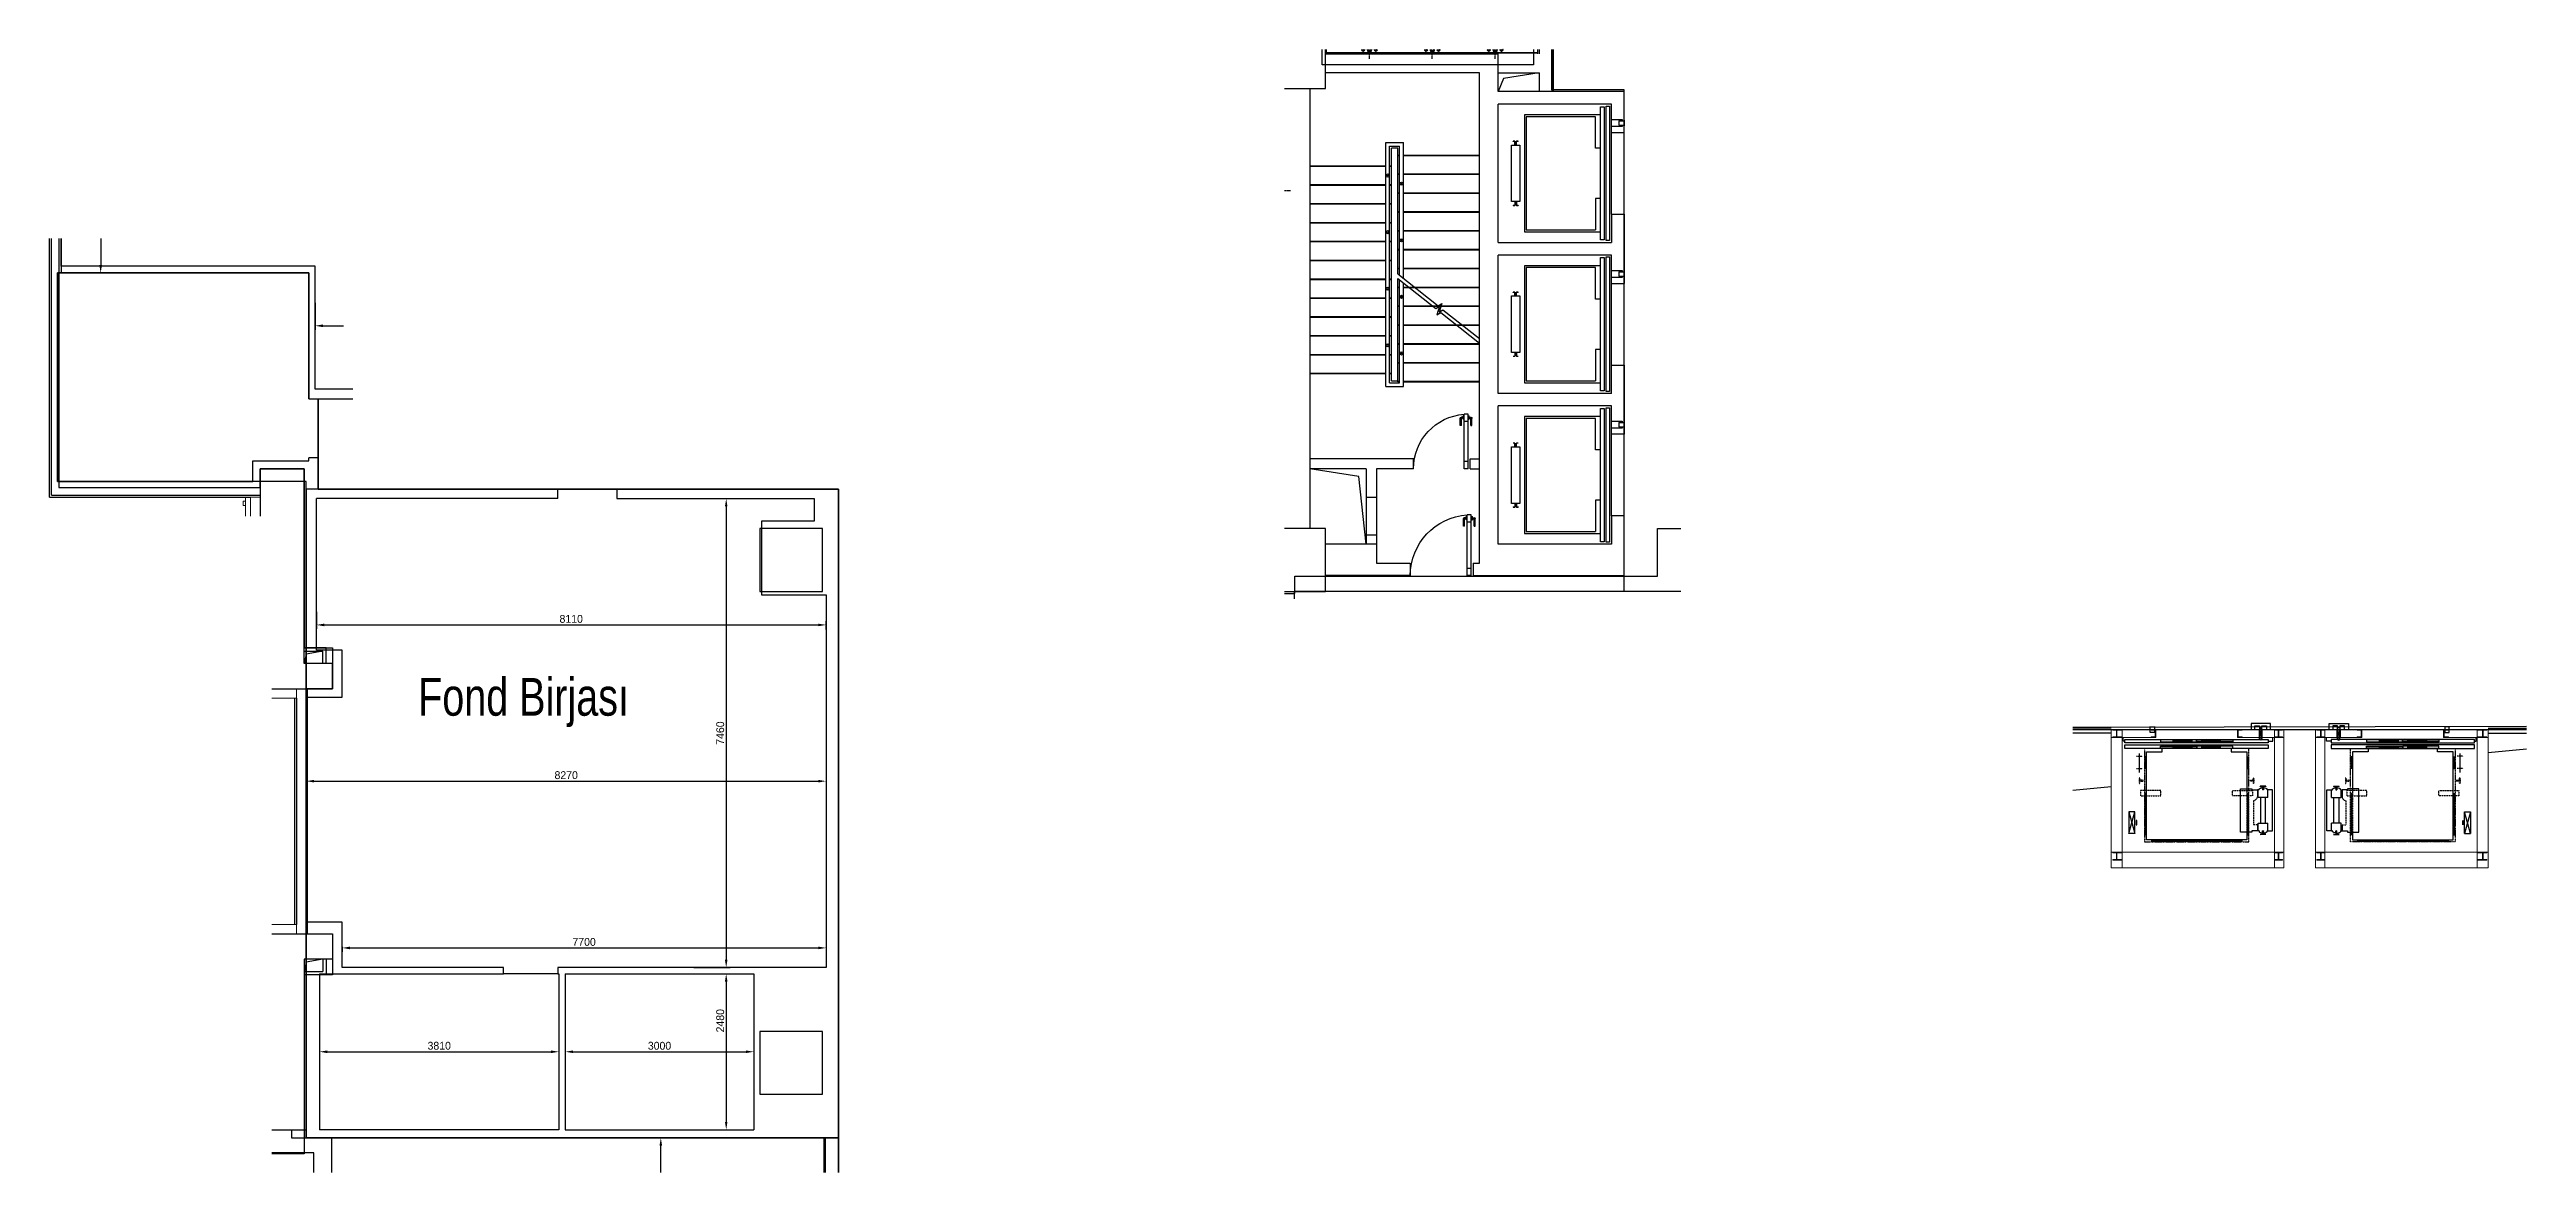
# Model space of a CAD drawing. Header units: millimetres. Extents: x 1339815 to 1379223, y -182856 to -164991.
import ezdxf

# ---------------------------------------------------------------- set-up
doc = ezdxf.new("R2010")
doc.units = ezdxf.units.MM
for name, pattern in [('CENTER2', [1.125, 0.75, -0.125, 0.125, -0.125]), ('DASHDOT2', [12.7, 6.35, -3.175, 0, -3.175]), ('DIVIDE', [1.25, 0.5, -0.25, 0, -0.25, 0, -0.25]), ('HIDDEN', [0.375, 0.25, -0.125]), ('HIDDEN2', [4.7625, 3.175, -1.5875]), ('PHANTOM', [2.5, 1.25, -0.25, 0.25, -0.25, 0.25, -0.25])]:
    doc.linetypes.add(name, pattern=pattern)
for name, color, linetype in [('Baca', 7, 'Continuous'), ('Divar-esas', 7, 'Continuous'), ('Divar-komek', 7, 'Continuous'), ('Kafel', 7, 'Continuous'), ('Lift', 7, 'Continuous'), ('Meheccer', 7, 'Continuous'), ('OFFICE_BOUNDARY', 3, 'Continuous'), ('Pencere', 7, 'Continuous'), ('Pillekan', 7, 'Continuous'), ('plita 2', 7, 'Continuous'), ('Qapi', 7, 'Continuous'), ('Santexnika', 7, 'Continuous'), ('sutun1', 7, 'Continuous'), ('Tavan', 7, 'Continuous')]:
    doc.layers.add(name, color=color, linetype=linetype)
for name, color, linetype, lineweight in [('Fasad detali', 37, 'Continuous', 20), ('Metalkonstruksiya', 206, 'Continuous', 9), ('syse', 135, 'Continuous', 15)]:
    doc.layers.add(name, color=color, linetype=linetype, lineweight=lineweight)
doc.layers.add('obl. keramogranit', color=138, linetype='Continuous', lineweight=18, true_color=0x005252)
doc.layers.add('plita', color=182, linetype='Continuous', lineweight=5, true_color=0x3a07c5)
doc.styles.add('Yazilar', font='txt', dxfattribs={"width": 0.75})

msp = doc.modelspace()

# ---------------------------------------------------------------- texts
at = {"color": 0, "transparency": 16777216, "char_height": 125, "attachment_point": 5}
for s, insert in [('8110', (1348115, -174050)), ('8270', (1348035, -176536)), ('7700', (1348320, -179189)), ('3810', (1346015, -180841)), ('3000', (1349520, -180841))]:
    msp.add_mtext(s, dxfattribs=dict(at, insert=insert))
at = {"color": 0, "transparency": 16777216, "char_height": 125, "attachment_point": 5, "rotation": 90}
for s, insert in [('7460', (1350486, -175866)), ('2480', (1350486, -180442))]:
    msp.add_mtext(s, dxfattribs=dict(at, insert=insert))
at = {"layer": 'Divar-esas', "insert": (1345680, -174989), "char_height": 600, "attachment_point": 1, "style": 'Yazilar'}
msp.add_mtext_dynamic_manual_height_columns('{\\f@Arial Unicode MS|b0|i0|c0|p34;Fond Birjası}', width=8453.4, gutter_width=250, heights=[-775], dxfattribs=at)

# ---------------------------------------------------------------- linework, layer by layer
for p, q in [((1363126, -166451), (1363100, -166451)), ((1363100, -166455), (1363100, -166451)), ((1363122, -166455), (1363100, -166455)), ((1363126, -166507), (1363126, -166459)), ((1363130, -166503), (1363130, -166455)), ((1363150, -166511), (1363130, -166511)), ((1363146, -166507), (1363134, -166507)), ((1363150, -166503), (1363150, -166455)), ((1363180, -166451), (1363154, -166451)), ((1363154, -166507), (1363154, -166459)), ((1363180, -166455), (1363158, -166455)), ((1363180, -166455), (1363180, -166451)), ((1363100, -167467), (1363100, -167471)), ((1363100, -167467), (1363122, -167467)), ((1363100, -167471), (1363126, -167471)), ((1363126, -167415), (1363126, -167463)), ((1363130, -167411), (1363150, -167411)), ((1363130, -167419), (1363130, -167467)), ((1363134, -167415), (1363146, -167415)), ((1363150, -167419), (1363150, -167467)), ((1363154, -167415), (1363154, -167463)), ((1363154, -167471), (1363180, -167471)), ((1363158, -167467), (1363180, -167467)), ((1363180, -167467), (1363180, -167471)), ((1340000, -168436), (1340000, -167996)), ((1344040, -168436), (1340000, -168436)), ((1344040, -170396), (1344040, -168436)), ((1363126, -168851), (1363100, -168851)), ((1363100, -168855), (1363100, -168851)), ((1363122, -168855), (1363100, -168855)), ((1363126, -168907), (1363126, -168859)), ((1363130, -168903), (1363130, -168855)), ((1363150, -168911), (1363130, -168911)), ((1363146, -168907), (1363134, -168907)), ((1363150, -168903), (1363150, -168855)), ((1363180, -168851), (1363154, -168851)), ((1363154, -168907), (1363154, -168859)), ((1363180, -168855), (1363158, -168855)), ((1363180, -168855), (1363180, -168851)), ((1363126, -169815), (1363126, -169863)), ((1363130, -169811), (1363150, -169811)), ((1363130, -169819), (1363130, -169867)), ((1363134, -169815), (1363146, -169815)), ((1363150, -169819), (1363150, -169867)), ((1363154, -169815), (1363154, -169863)), ((1363100, -169867), (1363100, -169871)), ((1363100, -169867), (1363122, -169867)), ((1363100, -169871), (1363126, -169871)), ((1363154, -169871), (1363180, -169871)), ((1363158, -169867), (1363180, -169867)), ((1363180, -169867), (1363180, -169871)), ((1343940, -170546), (1344090, -170546)), ((1344640, -170396), (1344040, -170396)), ((1344090, -170546), (1344640, -170546)), ((1363126, -171251), (1363100, -171251)), ((1363100, -171255), (1363100, -171251)), ((1363122, -171255), (1363100, -171255)), ((1363126, -171307), (1363126, -171259)), ((1363130, -171303), (1363130, -171255)), ((1363150, -171311), (1363130, -171311)), ((1363146, -171307), (1363134, -171307)), ((1363150, -171303), (1363150, -171255)), ((1363180, -171251), (1363154, -171251)), ((1363154, -171307), (1363154, -171259)), ((1363180, -171255), (1363158, -171255)), ((1363180, -171255), (1363180, -171251)), ((1352370, -171986), (1348840, -171986)), ((1348840, -171986), (1348840, -172136)), ((1352370, -182856), (1352370, -171986)), ((1363100, -172267), (1363100, -172271)), ((1363100, -172267), (1363122, -172267)), ((1363100, -172271), (1363126, -172271)), ((1363126, -172215), (1363126, -172263)), ((1363130, -172211), (1363150, -172211)), ((1363130, -172219), (1363130, -172267)), ((1363134, -172215), (1363146, -172215)), ((1363150, -172219), (1363150, -172267)), ((1363154, -172215), (1363154, -172263)), ((1363154, -172271), (1363180, -172271)), ((1363158, -172267), (1363180, -172267)), ((1363180, -172267), (1363180, -172271)), ((1359465, -173646), (1359630, -173646)), ((1352160, -182306), (1344300, -182306)), ((1344300, -182306), (1344300, -182856)), ((1352160, -182856), (1352160, -182306)), ((1344020, -182546), (1343350, -182546)), ((1344020, -182546), (1343650, -182546)), ((1344020, -182856), (1344020, -182546))]:
    msp.add_line(p, q)
at = {"color": 18, "lineweight": -3, "true_color": 0x000000}
for p, q in [((1340000, -167996), (1340000, -168546)), ((1339940, -171866), (1339940, -168546)), ((1339940, -168546), (1343940, -168546)), ((1340000, -168546), (1343940, -168546)), ((1343940, -168546), (1343940, -170546)), ((1343940, -168546), (1343940, -170546)), ((1343940, -170546), (1344640, -170546)), ((1343940, -170546), (1344090, -170546)), ((1344090, -171986), (1344090, -170546)), ((1344090, -170546), (1344640, -170546)), ((1344090, -170546), (1344090, -171986)), ((1343900, -171866), (1339940, -171866)), ((1343900, -171986), (1343900, -171866)), ((1343900, -179696), (1343900, -171986)), ((1352370, -171986), (1344090, -171986)), ((1344090, -171986), (1352370, -171986)), ((1352370, -182856), (1352370, -171986)), ((1352370, -171986), (1352370, -182306)), ((1365400, -173371), (1365400, -172611)), ((1365400, -172611), (1365768, -172611)), ((1359630, -173646), (1359630, -173371)), ((1359630, -173371), (1365400, -173371)), ((1359465, -173646), (1359630, -173646)), ((1343900, -182306), (1343900, -179696)), ((1343350, -182176), (1343665, -182176)), ((1343665, -182176), (1343665, -182306)), ((1343665, -182306), (1352135, -182306)), ((1352370, -182306), (1343900, -182306)), ((1352135, -182306), (1352135, -182856))]:
    msp.add_line(p, q, dxfattribs=at)
at = {"color": 4, "lineweight": 30}
for p, q in [((1340000, -167996), (1340000, -168546)), ((1340000, -168546), (1343940, -168546)), ((1343940, -168546), (1343940, -170546)), ((1343940, -170546), (1344640, -170546))]:
    msp.add_line(p, q, dxfattribs=at)
at = {"lineweight": 30}
for p, q in [((1340000, -167996), (1340000, -168546)), ((1340000, -168546), (1343940, -168546)), ((1343940, -168546), (1343940, -170546)), ((1343940, -170546), (1344640, -170546))]:
    msp.add_line(p, q, dxfattribs=at)
at = {"color": 0, "lineweight": -2}
for p, q in [((1340629, -167996), (1340629, -168421)), ((1344165, -169386), (1344490, -169386)), ((1349540, -182856), (1349540, -182431))]:
    msp.add_line(p, q, dxfattribs=at)
at = {"color": 0, "lineweight": -2, "transparency": 16777216}
for p, q in [((1340768, -168546), (1340566, -168546)), ((1344040, -169023), (1344040, -169449)), ((1349997, -172136), (1350643, -172136)), ((1350581, -172261), (1350581, -179471)), ((1344060, -173938), (1344060, -174208)), ((1344185, -174145), (1352045, -174145)), ((1352170, -174218), (1352170, -174083)), ((1352170, -176140), (1352170, -176694)), ((1343900, -176619), (1343900, -176694)), ((1344025, -176631), (1352045, -176631)), ((1344470, -179267), (1344470, -179346)), ((1344595, -179284), (1352045, -179284)), ((1352170, -179001), (1352170, -179346)), ((1350066, -179596), (1350643, -179596)), ((1350459, -179696), (1350643, -179696)), ((1350581, -179821), (1350581, -182051)), ((1344110, -180471), (1344110, -180999)), ((1347920, -180471), (1347920, -180999)), ((1348020, -180710), (1348020, -180999)), ((1351020, -180780), (1351020, -180999)), ((1344235, -180936), (1347795, -180936)), ((1348145, -180936), (1350895, -180936)), ((1349571, -182306), (1349603, -182306)), ((1350459, -182176), (1350643, -182176))]:
    msp.add_line(p, q, dxfattribs=at)
at = {"color": 6, "lineweight": 30}
for p, q in [((1344090, -171986), (1344090, -170546)), ((1344090, -170546), (1344640, -170546)), ((1352370, -171986), (1344090, -171986)), ((1352370, -182856), (1352370, -171986)), ((1365400, -173371), (1365400, -172611)), ((1365400, -172611), (1365768, -172611)), ((1359630, -173646), (1359630, -173371)), ((1359630, -173371), (1365400, -173371)), ((1359465, -173646), (1359630, -173646))]:
    msp.add_line(p, q, dxfattribs=at)
at = {"color": 30, "lineweight": 30, "true_color": 0xf8991e}
for p, q in [((1343350, -182176), (1343900, -182176)), ((1343900, -182176), (1343900, -182306)), ((1343900, -182306), (1352370, -182306)), ((1352370, -182306), (1352370, -182856))]:
    msp.add_line(p, q, dxfattribs=at)
at = {"color": 18, "lineweight": 30, "true_color": 0x000000}
for p, q in [((1343350, -182176), (1343900, -182176)), ((1343900, -182176), (1343900, -182306)), ((1343900, -182306), (1352370, -182306)), ((1352370, -182306), (1352370, -182856))]:
    msp.add_line(p, q, dxfattribs=at)
for points in [[(1343940, -170546), (1343940, -168546), (1339940, -168546), (1339940, -171866), (1343050, -171866), (1343050, -171536), (1343940, -171536), (1343940, -171486)], [(1347900, -172136), (1347900, -171986), (1344090, -171986), (1344090, -171486), (1343940, -171486)], [(1348840, -172136), (1351980, -172136), (1351980, -172496), (1351140, -172496), (1351140, -173666), (1352170, -173666), (1352170, -179596), (1347900, -179596), (1347900, -179696), (1347040, -179696), (1347040, -179596), (1344470, -179596), (1344470, -178876), (1343900, -178876), (1343900, -175296), (1344470, -175296), (1344470, -174546), (1344060, -174546), (1344060, -172136)], [(1347900, -172136), (1344060, -172136)], [(1344110, -179696), (1344110, -182176)], [(1344110, -179696), (1347040, -179696)], [(1347900, -179696), (1347920, -179696)], [(1347920, -179696), (1347920, -182176)], [(1348020, -179696), (1348020, -182176)], [(1348020, -179696), (1351020, -179696)], [(1351020, -179696), (1351020, -182176)], [(1347920, -182176), (1344110, -182176)], [(1348020, -182176), (1351020, -182176)]]:
    msp.add_lwpolyline(points)
at = {"color": 3, "lineweight": 30}
for points in [[(1343940, -168546), (1343940, -170546), (1344090, -170546), (1344090, -171986), (1343900, -171986), (1343900, -171866), (1339940, -171866), (1339940, -168546), (1343940, -168546)], [(1352370, -171986), (1343900, -171986), (1343900, -179696), (1343900, -182306), (1352370, -182306), (1352370, -171986)]]:
    msp.add_lwpolyline(points, dxfattribs=at)
at = {"color": 18, "lineweight": 30, "true_color": 0x000000}
for points in [[(1343940, -168546), (1343940, -170546), (1344090, -170546), (1344090, -171986), (1343900, -171986), (1343900, -171866), (1339940, -171866), (1339940, -168546), (1343940, -168546)], [(1352370, -171986), (1343900, -171986), (1343900, -179696), (1343900, -182306), (1352370, -182306), (1352370, -171986)]]:
    msp.add_lwpolyline(points, dxfattribs=at)
at = {"extrusion": (0, 0, -1)}
for centre, start, end in [((-1363122, -166459), 90, 180), ((-1363126, -166455), 90, 180), ((-1363130, -166507), -90, 0), ((-1363134, -166503), -90, 0), ((-1363146, -166503), 180, -90), ((-1363154, -166455), 0, 90), ((-1363150, -166507), 180, -90), ((-1363158, -166459), 0, 90), ((-1363122, -167463), 180, -90), ((-1363130, -167415), 0, 90), ((-1363126, -167467), 180, -90), ((-1363134, -167419), 0, 90), ((-1363146, -167419), 90, 180), ((-1363150, -167415), 90, 180), ((-1363154, -167467), -90, 0), ((-1363158, -167463), -90, 0), ((-1363122, -168859), 90, 180), ((-1363126, -168855), 90, 180), ((-1363130, -168907), -90, 0), ((-1363134, -168903), -90, 0), ((-1363146, -168903), 180, -90), ((-1363154, -168855), 0, 90), ((-1363150, -168907), 180, -90), ((-1363158, -168859), 0, 90), ((-1363130, -169815), 0, 90), ((-1363134, -169819), 0, 90), ((-1363146, -169819), 90, 180), ((-1363150, -169815), 90, 180), ((-1363122, -169863), 180, -90), ((-1363126, -169867), 180, -90), ((-1363154, -169867), -90, 0), ((-1363158, -169863), -90, 0), ((-1363122, -171259), 90, 180), ((-1363126, -171255), 90, 180), ((-1363130, -171307), -90, 0), ((-1363134, -171303), -90, 0), ((-1363146, -171303), 180, -90), ((-1363154, -171255), 0, 90), ((-1363150, -171307), 180, -90), ((-1363158, -171259), 0, 90), ((-1363122, -172263), 180, -90), ((-1363130, -172215), 0, 90), ((-1363126, -172267), 180, -90), ((-1363134, -172219), 0, 90), ((-1363146, -172219), 90, 180), ((-1363150, -172215), 90, 180), ((-1363154, -172267), -90, 0), ((-1363158, -172263), -90, 0)]:
    msp.add_arc(centre, 4, start, end, dxfattribs=at)
at = {"color": 0, "transparency": 16777216}
for points in [[(1340608, -168421), (1340649, -168421), (1340629, -168546)], [(1344165, -169365), (1344165, -169407), (1344040, -169386)], [(1350560, -172261), (1350601, -172261), (1350581, -172136)], [(1344185, -174125), (1344185, -174166), (1344060, -174145)], [(1352045, -174125), (1352045, -174166), (1352170, -174145)], [(1344025, -176610), (1344025, -176652), (1343900, -176631)], [(1352045, -176610), (1352045, -176652), (1352170, -176631)], [(1344595, -179263), (1344595, -179305), (1344470, -179284)], [(1352045, -179263), (1352045, -179305), (1352170, -179284)], [(1350560, -179471), (1350601, -179471), (1350581, -179596)], [(1350560, -179821), (1350601, -179821), (1350581, -179696)], [(1344235, -180915), (1344235, -180957), (1344110, -180936)], [(1347795, -180915), (1347795, -180957), (1347920, -180936)], [(1348145, -180915), (1348145, -180957), (1348020, -180936)], [(1350895, -180915), (1350895, -180957), (1351020, -180936)], [(1350560, -182051), (1350601, -182051), (1350581, -182176)], [(1349519, -182431), (1349561, -182431), (1349540, -182306)]]:
    msp.add_solid(points, dxfattribs=at)
at = {"layer": 'Baca'}
for p, q in [((1360645, -171784), (1359865, -171661)), ((1360765, -172861), (1360645, -171784)), ((1379223, -176123), (1378615, -176179)), ((1372615, -176723), (1372008, -176778))]:
    msp.add_line(p, q, dxfattribs=at)
for points in [[(1363515, -165361), (1362950, -165452), (1362865, -165661)], [(1344165, -174561), (1343900, -174609), (1343865, -174761)], [(1344165, -179461), (1343900, -179509), (1343865, -179661)]]:
    msp.add_lwpolyline(points, dxfattribs=at)
at = {"layer": 'Divar-esas'}
for p, q in [((1361515, -171501), (1359865, -171501)), ((1360765, -171661), (1359865, -171661)), ((1360765, -171661), (1360765, -172111)), ((1361515, -171661), (1360925, -171661)), ((1360925, -171661), (1360925, -172111)), ((1361515, -171661), (1361515, -171501)), ((1362415, -171501), (1362565, -171501)), ((1362415, -171661), (1362415, -171501)), ((1362415, -171661), (1362565, -171661)), ((1360765, -172111), (1360925, -172111)), ((1360765, -172711), (1360765, -172861)), ((1360765, -172711), (1360925, -172711)), ((1360925, -172711), (1360925, -172861))]:
    msp.add_line(p, q, dxfattribs=at)
at = {"layer": 'Divar-komek'}
for p, q in [((1363515, -164991), (1363515, -165061)), ((1363715, -164991), (1363715, -165661)), ((1363715, -164991), (1363715, -165661)), ((1362865, -165361), (1363515, -165361)), ((1363515, -165361), (1363515, -165661)), ((1360765, -172111), (1360765, -172711)), ((1360925, -172111), (1360925, -172711))]:
    msp.add_line(p, q, dxfattribs=at)
at = {"layer": 'Fasad detali'}
for p, q in [((1342895, -172176), (1342895, -172246)), ((1342935, -172176), (1342895, -172176)), ((1342935, -172111), (1342935, -172416)), ((1342935, -172111), (1343015, -172111)), ((1342935, -172246), (1342895, -172246))]:
    msp.add_line(p, q, dxfattribs=at)
at = {"layer": 'Kafel'}
for p, q in [((1360130, -165061), (1360130, -164991)), ((1360130, -165046), (1363495, -165046)), ((1363495, -165061), (1363495, -164991)), ((1363735, -164991), (1363735, -165661))]:
    msp.add_line(p, q, dxfattribs=at)
at = {"layer": 'Lift'}
for p, q in [((1364490, -168021), (1364490, -165901)), ((1364490, -165901), (1364550, -165901)), ((1364550, -165901), (1364550, -168021)), ((1364580, -168031), (1364580, -165891)), ((1364580, -165891), (1364635, -165891)), ((1364580, -165891), (1364635, -165891)), ((1364635, -165891), (1364635, -168031)), ((1363280, -166030), (1363280, -167892)), ((1364490, -166030), (1363280, -166030)), ((1363310, -166061), (1363310, -167861)), ((1364410, -166061), (1363310, -166061)), ((1364410, -166561), (1364410, -166061)), ((1364490, -166561), (1364410, -166561)), ((1364490, -167361), (1364410, -167361)), ((1364410, -167361), (1364410, -167861)), ((1363310, -167861), (1364410, -167861)), ((1363280, -167892), (1364490, -167892)), ((1364550, -168021), (1364490, -168021)), ((1364635, -168031), (1364580, -168031)), ((1363280, -168430), (1363280, -170292)), ((1364490, -168430), (1363280, -168430)), ((1363310, -168461), (1363310, -170261)), ((1364410, -168461), (1363310, -168461)), ((1364410, -168961), (1364410, -168461)), ((1364490, -170421), (1364490, -168301)), ((1364490, -168301), (1364550, -168301)), ((1364550, -168301), (1364550, -170421)), ((1364580, -170431), (1364580, -168291)), ((1364580, -168291), (1364635, -168291)), ((1364580, -168291), (1364635, -168291)), ((1364635, -168291), (1364635, -170431)), ((1364490, -168961), (1364410, -168961)), ((1364490, -169761), (1364410, -169761)), ((1364410, -169761), (1364410, -170261)), ((1363280, -170292), (1364490, -170292)), ((1363310, -170261), (1364410, -170261)), ((1364550, -170421), (1364490, -170421)), ((1364635, -170431), (1364580, -170431)), ((1363280, -170830), (1363280, -172692)), ((1364490, -170830), (1363280, -170830)), ((1363310, -170861), (1363310, -172661)), ((1364410, -170861), (1363310, -170861)), ((1364410, -171361), (1364410, -170861)), ((1364490, -172821), (1364490, -170701)), ((1364490, -170701), (1364550, -170701)), ((1364550, -170701), (1364550, -172821)), ((1364580, -172831), (1364580, -170691)), ((1364580, -170691), (1364635, -170691)), ((1364580, -170691), (1364635, -170691)), ((1364635, -170691), (1364635, -172831)), ((1364490, -171361), (1364410, -171361)), ((1364490, -172161), (1364410, -172161)), ((1364410, -172161), (1364410, -172661)), ((1363280, -172692), (1364490, -172692)), ((1363310, -172661), (1364410, -172661)), ((1364550, -172821), (1364490, -172821)), ((1364635, -172831), (1364580, -172831)), ((1372808, -175994), (1372808, -175936)), ((1372835, -175994), (1372808, -175994)), ((1373226, -175764), (1373314, -175764)), ((1373599, -175975), (1373599, -176007)), ((1373599, -175989), (1373899, -175989)), ((1373599, -175991), (1373899, -175991)), ((1373599, -175994), (1373899, -175994)), ((1373599, -176075), (1373599, -176107)), ((1373599, -176089), (1373899, -176089)), ((1373599, -176091), (1373899, -176091)), ((1373599, -176094), (1373899, -176094)), ((1373899, -175975), (1373899, -176007)), ((1373899, -176075), (1373899, -176107)), ((1374051, -175975), (1374051, -176007)), ((1374351, -175989), (1374051, -175989)), ((1374051, -175991), (1374351, -175991)), ((1374351, -175994), (1374051, -175994)), ((1374051, -176075), (1374051, -176107)), ((1374351, -176089), (1374051, -176089)), ((1374051, -176091), (1374351, -176091)), ((1374351, -176094), (1374051, -176094)), ((1374351, -175975), (1374351, -176007)), ((1374351, -176075), (1374351, -176107)), ((1374976, -175960), (1374976, -175936)), ((1374977, -175783), (1375012, -175783)), ((1374995, -175811), (1374995, -175936)), ((1375014, -175960), (1375014, -175936)), ((1376216, -175960), (1376216, -175936)), ((1376253, -175783), (1376218, -175783)), ((1376236, -175811), (1376236, -175936)), ((1376254, -175960), (1376254, -175936)), ((1376879, -175975), (1376879, -176007)), ((1376879, -175989), (1377179, -175989)), ((1377179, -175991), (1376879, -175991)), ((1376879, -175994), (1377179, -175994)), ((1376879, -176075), (1376879, -176107)), ((1376879, -176089), (1377179, -176089)), ((1377179, -176091), (1376879, -176091)), ((1376879, -176094), (1377179, -176094)), ((1377179, -175975), (1377179, -176007)), ((1377179, -176075), (1377179, -176107)), ((1377331, -175975), (1377331, -176007)), ((1377631, -175989), (1377331, -175989)), ((1377631, -175991), (1377331, -175991)), ((1377631, -175994), (1377331, -175994)), ((1377331, -176075), (1377331, -176107)), ((1377631, -176089), (1377331, -176089)), ((1377631, -176091), (1377331, -176091)), ((1377631, -176094), (1377331, -176094)), ((1377631, -175975), (1377631, -176007)), ((1377631, -176075), (1377631, -176107)), ((1378004, -175764), (1377916, -175764)), ((1378395, -175994), (1378423, -175994)), ((1378423, -175994), (1378423, -175936)), ((1373175, -176246), (1373144, -176246)), ((1373175, -176430), (1373144, -176430)), ((1373155, -176246), (1373155, -176430)), ((1373160, -176246), (1373160, -176430)), ((1373165, -176246), (1373165, -176430)), ((1374775, -176246), (1374806, -176246)), ((1374775, -176430), (1374806, -176430)), ((1374786, -176246), (1374786, -176430)), ((1374791, -176246), (1374791, -176430)), ((1374796, -176246), (1374796, -176430)), ((1376455, -176246), (1376424, -176246)), ((1376455, -176430), (1376424, -176430)), ((1376435, -176246), (1376435, -176430)), ((1376440, -176246), (1376440, -176430)), ((1376445, -176246), (1376445, -176430)), ((1378055, -176246), (1378086, -176246)), ((1378055, -176430), (1378086, -176430)), ((1378066, -176246), (1378066, -176430)), ((1378071, -176246), (1378071, -176430)), ((1378076, -176246), (1378076, -176430)), ((1373175, -176826), (1373144, -176826)), ((1373155, -176826), (1373155, -177486)), ((1373160, -176826), (1373160, -177486)), ((1373165, -176826), (1373165, -177486)), ((1374775, -176826), (1374806, -176826)), ((1374786, -176826), (1374786, -177486)), ((1374791, -176826), (1374791, -177486)), ((1374796, -176826), (1374796, -177486)), ((1376455, -176826), (1376424, -176826)), ((1376435, -176826), (1376435, -177486)), ((1376440, -176826), (1376440, -177486)), ((1376445, -176826), (1376445, -177486)), ((1378055, -176826), (1378086, -176826)), ((1378066, -176826), (1378066, -177486)), ((1378071, -176826), (1378071, -177486)), ((1378076, -176826), (1378076, -177486)), ((1373175, -177486), (1373144, -177486)), ((1373255, -177566), (1373255, -177596)), ((1373255, -177576), (1374695, -177576)), ((1373255, -177581), (1374695, -177581)), ((1373255, -177586), (1374695, -177586)), ((1374695, -177566), (1374695, -177596)), ((1374775, -177486), (1374806, -177486)), ((1376455, -177486), (1376424, -177486)), ((1376535, -177566), (1376535, -177596)), ((1377975, -177576), (1376535, -177576)), ((1377975, -177581), (1376535, -177581)), ((1377975, -177586), (1376535, -177586)), ((1377975, -177566), (1377975, -177596)), ((1378055, -177486), (1378086, -177486))]:
    msp.add_line(p, q, dxfattribs=at)
at = {"layer": 'Lift', "linetype": 'Continuous'}
for p, q in [((1364665, -166106), (1364835, -166106)), ((1364835, -166216), (1364665, -166216)), ((1364780, -166126), (1364865, -166126)), ((1364780, -166126), (1364780, -166196)), ((1364780, -166196), (1364865, -166196)), ((1364835, -166106), (1364835, -166126)), ((1364835, -166196), (1364835, -166216)), ((1364865, -166116), (1364868, -166116)), ((1364865, -166206), (1364868, -166206)), ((1364868, -166116), (1364868, -166206)), ((1364665, -168506), (1364835, -168506)), ((1364835, -168616), (1364665, -168616)), ((1364780, -168526), (1364865, -168526)), ((1364780, -168526), (1364780, -168596)), ((1364780, -168596), (1364865, -168596)), ((1364835, -168506), (1364835, -168526)), ((1364835, -168596), (1364835, -168616)), ((1364865, -168516), (1364868, -168516)), ((1364865, -168606), (1364868, -168606)), ((1364868, -168516), (1364868, -168606)), ((1364665, -170906), (1364835, -170906)), ((1364835, -171016), (1364665, -171016)), ((1364780, -170926), (1364865, -170926)), ((1364780, -170926), (1364780, -170996)), ((1364780, -170996), (1364865, -170996)), ((1364835, -170906), (1364835, -170926)), ((1364835, -170996), (1364835, -171016)), ((1364865, -170916), (1364868, -170916)), ((1364865, -171006), (1364868, -171006)), ((1364868, -170916), (1364868, -171006)), ((1373425, -176166), (1373425, -176111)), ((1377805, -176166), (1377805, -176111)), ((1373175, -177566), (1373175, -176166)), ((1373175, -176166), (1373425, -176166)), ((1378055, -176166), (1377805, -176166)), ((1378055, -177566), (1378055, -176166)), ((1374775, -177566), (1373175, -177566)), ((1374775, -177438), (1374775, -177566)), ((1376455, -177438), (1376455, -177566)), ((1376455, -177566), (1378055, -177566))]:
    msp.add_line(p, q, dxfattribs=at)
at = {"layer": 'Lift', "linetype": 'PHANTOM', "ltscale": 0.5}
for p, q in [((1374806, -176754), (1374806, -176111)), ((1376424, -176754), (1376424, -176111))]:
    msp.add_line(p, q, dxfattribs=at)
at = {"layer": 'Lift', "linetype": 'CENTER2'}
for p, q in [((1375020, -175936), (1374970, -175811)), ((1374970, -175936), (1375020, -175811)), ((1376210, -175936), (1376260, -175811)), ((1376260, -175936), (1376210, -175811)), ((1373017, -176231), (1373112, -176231)), ((1373017, -176431), (1373112, -176431)), ((1373064, -176494), (1373064, -176191)), ((1378214, -176231), (1378119, -176231)), ((1378214, -176431), (1378119, -176431)), ((1378166, -176494), (1378166, -176191))]:
    msp.add_line(p, q, dxfattribs=at)
at = {"layer": 'Lift', "linetype": 'HIDDEN', "ltscale": 10}
for p, q in [((1374976, -175936), (1374976, -175811)), ((1375014, -175936), (1375014, -175811)), ((1376216, -175936), (1376216, -175811)), ((1376254, -175936), (1376254, -175811))]:
    msp.add_line(p, q, dxfattribs=at)
at = {"layer": 'Lift', "linetype": 'HIDDEN'}
for p, q in [((1374775, -176754), (1374775, -177438)), ((1374806, -177438), (1374806, -176754)), ((1376424, -177438), (1376424, -176754)), ((1376455, -176754), (1376455, -177438))]:
    msp.add_line(p, q, dxfattribs=at)
at = {"layer": 'Lift', "linetype": 'ByBlock'}
for p, q in [((1374968, -176771), (1374941, -176771)), ((1374941, -176771), (1374941, -176863)), ((1374954, -176891), (1374954, -176771)), ((1375108, -176891), (1374954, -176891)), ((1374968, -176771), (1374968, -176755)), ((1375076, -176711), (1374986, -176711)), ((1374986, -176711), (1374986, -176713)), ((1374988, -176715), (1375024, -176719)), ((1374991, -176891), (1374991, -177301)), ((1375023, -176749), (1375023, -176767)), ((1375026, -176747), (1375025, -176747)), ((1375035, -176771), (1375027, -176771)), ((1375028, -176723), (1375028, -176745)), ((1375034, -176723), (1375034, -176745)), ((1375037, -176747), (1375036, -176747)), ((1375074, -176715), (1375038, -176719)), ((1375039, -176749), (1375039, -176767)), ((1375071, -177301), (1375071, -176891)), ((1375076, -176711), (1375076, -176713)), ((1375108, -176891), (1375108, -176771)), ((1376122, -176891), (1376122, -176771)), ((1376122, -176891), (1376276, -176891)), ((1376154, -176711), (1376244, -176711)), ((1376154, -176711), (1376154, -176713)), ((1376156, -176715), (1376192, -176719)), ((1376159, -177301), (1376159, -176891)), ((1376191, -176749), (1376191, -176767)), ((1376193, -176747), (1376194, -176747)), ((1376195, -176771), (1376203, -176771)), ((1376196, -176723), (1376196, -176745)), ((1376202, -176723), (1376202, -176745)), ((1376204, -176747), (1376205, -176747)), ((1376242, -176715), (1376206, -176719)), ((1376207, -176749), (1376207, -176767)), ((1376239, -176891), (1376239, -177301)), ((1376244, -176711), (1376244, -176713)), ((1376263, -176771), (1376263, -176755)), ((1376263, -176771), (1376289, -176771)), ((1376276, -176891), (1376276, -176771)), ((1376289, -176771), (1376289, -176863)), ((1374941, -177323), (1374941, -177421)), ((1374954, -177301), (1375108, -177301)), ((1374954, -177421), (1374954, -177301)), ((1375108, -177421), (1375108, -177301)), ((1376276, -177301), (1376122, -177301)), ((1376122, -177421), (1376122, -177301)), ((1376276, -177421), (1376276, -177301)), ((1376289, -177323), (1376289, -177421)), ((1374968, -177421), (1374941, -177421)), ((1374968, -177421), (1374968, -177437)), ((1374986, -177481), (1374986, -177479)), ((1375076, -177481), (1374986, -177481)), ((1374988, -177477), (1375024, -177473)), ((1375023, -177444), (1375023, -177425)), ((1375026, -177446), (1375025, -177446)), ((1375035, -177421), (1375027, -177421)), ((1375028, -177469), (1375028, -177448)), ((1375034, -177469), (1375034, -177448)), ((1375037, -177446), (1375036, -177446)), ((1375074, -177477), (1375038, -177473)), ((1375039, -177444), (1375039, -177425)), ((1375076, -177481), (1375076, -177479)), ((1376154, -177481), (1376154, -177479)), ((1376154, -177481), (1376244, -177481)), ((1376156, -177477), (1376192, -177473)), ((1376191, -177444), (1376191, -177425)), ((1376193, -177446), (1376194, -177446)), ((1376195, -177421), (1376203, -177421)), ((1376196, -177469), (1376196, -177448)), ((1376202, -177469), (1376202, -177448)), ((1376204, -177446), (1376205, -177446)), ((1376242, -177477), (1376206, -177473)), ((1376207, -177444), (1376207, -177425)), ((1376244, -177481), (1376244, -177479)), ((1376263, -177421), (1376289, -177421)), ((1376263, -177421), (1376263, -177437))]:
    msp.add_line(p, q, dxfattribs=at)
at = {"layer": 'Lift', "linetype": 'HIDDEN', "ltscale": 100}
for p, q in [((1374881, -176943), (1374881, -177323)), ((1374941, -177323), (1374881, -177323)), ((1376289, -177323), (1376349, -177323)), ((1376349, -176943), (1376349, -177323))]:
    msp.add_line(p, q, dxfattribs=at)
at = {"layer": 'Lift', "extrusion": (0, 0, -1)}
for points in [[(-1363205, -167411), (-1363075, -167411), (-1363075, -166511), (-1363205, -166511)], [(-1363205, -169811), (-1363075, -169811), (-1363075, -168911), (-1363205, -168911)], [(-1363205, -172211), (-1363075, -172211), (-1363075, -171311), (-1363205, -171311)]]:
    msp.add_lwpolyline(points, close=True, dxfattribs=at)
at = {"layer": 'Lift', "ltscale": 2, "extrusion": (0, 0, -1)}
msp.add_lwpolyline([(-1375148, -175811), (-1375148, -175711), (-1374841, -175711), (-1374841, -175811)], dxfattribs=at)
at = {"layer": 'Lift', "extrusion": (0, 0, -1)}
for points in [[(-1374902, -175811), (-1374902, -175750), (-1374977, -175750), (-1374977, -175811)], [(-1375012, -175811), (-1375012, -175750), (-1375087, -175750), (-1375087, -175811)], [(-1373305, -175770), (-1373305, -175856), (-1373305, -175856), (-1373235, -175856), (-1373235, -175764)], [(-1375115, -175994), (-1375188, -175994), (-1375188, -175936)]]:
    msp.add_lwpolyline(points, dxfattribs=at)
at = {"layer": 'Lift', "ltscale": 2}
msp.add_lwpolyline([(1376082, -175811), (1376082, -175711), (1376389, -175711), (1376389, -175811)], dxfattribs=at)
at = {"layer": 'Lift'}
for points in [[(1376218, -175811), (1376218, -175750), (1376143, -175750), (1376143, -175811)], [(1376328, -175811), (1376328, -175750), (1376253, -175750), (1376253, -175811)], [(1376115, -175994), (1376042, -175994), (1376042, -175936)], [(1377925, -175770), (1377925, -175856), (1377925, -175856), (1377995, -175856), (1377995, -175764)]]:
    msp.add_lwpolyline(points, dxfattribs=at)
at = {"layer": 'Lift', "linetype": 'Continuous', "extrusion": (0, 0, -1)}
for points in [[(-1375115, -175966), (-1375115, -176021), (-1372835, -176021), (-1372835, -175966), (-1375115, -175966)], [(-1375115, -176051), (-1375115, -176111), (-1372835, -176111), (-1372835, -176051), (-1375115, -176051)], [(-1374525, -176111), (-1374525, -176166), (-1374775, -176166), (-1374775, -176754)], [(-1375020, -175811), (-1375020, -175811), (-1374970, -175811), (-1374970, -175936), (-1375020, -175936), (-1375020, -175811)], [(-1372993, -177461), (-1372993, -177121), (-1372897, -177121), (-1372993, -177461), (-1372897, -177461), (-1372993, -177121), (-1372897, -177121), (-1372897, -177461)]]:
    msp.add_lwpolyline(points, dxfattribs=at)
at = {"layer": 'Lift', "linetype": 'PHANTOM', "ltscale": 0.5, "extrusion": (0, 0, -1)}
msp.add_lwpolyline([(-1373144, -176111), (-1373144, -177596), (-1374806, -177596), (-1374806, -177438)], dxfattribs=at)
at = {"layer": 'Lift', "extrusion": (0, 0, -1), "const_width": 13.1}
msp.add_lwpolyline([(-1373226, -175764), (-1373314, -175764)], dxfattribs=at)
at = {"layer": 'Lift', "linetype": 'Continuous', "extrusion": (0, 0, -1)}
for points in [[(-1373400, -176007), (-1373973, -176007), (-1373973, -175975), (-1373400, -175975)], [(-1373400, -176075), (-1373973, -176075), (-1373973, -176107), (-1373400, -176107)], [(-1374550, -176007), (-1373978, -176007), (-1373978, -175975), (-1374550, -175975)], [(-1374550, -176075), (-1373978, -176075), (-1373978, -176107), (-1374550, -176107)]]:
    msp.add_lwpolyline(points, close=True, dxfattribs=at)
at = {"layer": 'Lift', "linetype": 'Continuous'}
for points in [[(1376115, -175966), (1376115, -176021), (1378395, -176021), (1378395, -175966), (1376115, -175966)], [(1376115, -176051), (1376115, -176111), (1378395, -176111), (1378395, -176051), (1376115, -176051)], [(1376210, -175811), (1376210, -175811), (1376260, -175811), (1376260, -175936), (1376210, -175936), (1376210, -175811)], [(1376705, -176111), (1376705, -176166), (1376455, -176166), (1376455, -176754)], [(1378237, -177461), (1378237, -177121), (1378334, -177121), (1378237, -177461), (1378334, -177461), (1378237, -177121), (1378334, -177121), (1378334, -177461)]]:
    msp.add_lwpolyline(points, dxfattribs=at)
at = {"layer": 'Lift', "linetype": 'PHANTOM', "ltscale": 0.5}
msp.add_lwpolyline([(1378086, -176111), (1378086, -177596), (1376424, -177596), (1376424, -177438)], dxfattribs=at)
at = {"layer": 'Lift', "linetype": 'Continuous'}
for points in [[(1376680, -176007), (1377253, -176007), (1377253, -175975), (1376680, -175975)], [(1376680, -176075), (1377253, -176075), (1377253, -176107), (1376680, -176107)], [(1377830, -176007), (1377258, -176007), (1377258, -175975), (1377830, -175975)], [(1377830, -176075), (1377258, -176075), (1377258, -176107), (1377830, -176107)]]:
    msp.add_lwpolyline(points, close=True, dxfattribs=at)
at = {"layer": 'Lift', "const_width": 13.1}
msp.add_lwpolyline([(1378004, -175764), (1377916, -175764)], dxfattribs=at)
at = {"layer": 'Lift', "linetype": 'DIVIDE', "extrusion": (0, 0, -1)}
for points in [[(-1373125, -176614), (-1373124, -176613), (-1373092, -176613, 0.355675), (-1373088, -176616), (-1373078, -176616, 0.393341), (-1373074, -176613), (-1373071, -176579, -0.393341), (-1373068, -176577), (-1373063, -176577), (-1373063, -176666), (-1373068, -176666, -0.393341), (-1373071, -176663), (-1373074, -176630, 0.393341), (-1373078, -176626), (-1373088, -176626, 0.355675), (-1373092, -176629), (-1373124, -176629), (-1373125, -176628)], [(-1374825, -176614), (-1374826, -176613), (-1374859, -176613, -0.355675), (-1374863, -176616), (-1374873, -176616, -0.393341), (-1374877, -176613), (-1374879, -176579, 0.393341), (-1374882, -176577), (-1374887, -176577), (-1374887, -176666), (-1374882, -176666, 0.393341), (-1374879, -176663), (-1374877, -176630, -0.393341), (-1374873, -176626), (-1374863, -176626, -0.355675), (-1374859, -176629), (-1374826, -176629), (-1374825, -176628)]]:
    msp.add_lwpolyline(points, format="xyb", close=True, dxfattribs=at)
at = {"layer": 'Lift', "linetype": 'HIDDEN', "extrusion": (0, 0, -1)}
for points in [[(-1373084, -176863), (-1373404, -176863), (-1373404, -176780), (-1373084, -176780)], [(-1374546, -176780), (-1374866, -176780), (-1374866, -176863), (-1374546, -176863)]]:
    msp.add_lwpolyline(points, close=True, dxfattribs=at)
at = {"layer": 'Lift', "linetype": 'ByBlock', "extrusion": (0, 0, -1)}
msp.add_lwpolyline([(-1374941, -177421), (-1374855, -177421), (-1374855, -177441), (-1374675, -177441), (-1374675, -176751), (-1374855, -176751), (-1374855, -176771), (-1374941, -176771)], dxfattribs=at)
msp.add_lwpolyline([(-1375034, -177458, -0.106881), (-1375095, -177437), (-1375095, -177421), (-1375181, -177421), (-1375181, -176771), (-1375095, -176771), (-1375095, -176755, -0.106881), (-1375034, -176734)], format="xyb", dxfattribs=at)
at = {"layer": 'Lift', "linetype": 'ByBlock'}
msp.add_lwpolyline([(1376196, -177458, -0.106881), (1376136, -177437), (1376136, -177421), (1376049, -177421), (1376049, -176771), (1376136, -176771), (1376136, -176755, -0.106881), (1376196, -176734)], format="xyb", dxfattribs=at)
msp.add_lwpolyline([(1376289, -177421), (1376375, -177421), (1376375, -177441), (1376555, -177441), (1376555, -176751), (1376375, -176751), (1376375, -176771), (1376289, -176771)], dxfattribs=at)
at = {"layer": 'Lift', "linetype": 'DIVIDE'}
for points in [[(1376405, -176614), (1376404, -176613), (1376372, -176613, -0.355675), (1376368, -176616), (1376358, -176616, -0.393341), (1376354, -176613), (1376351, -176579, 0.393341), (1376348, -176577), (1376343, -176577), (1376343, -176666), (1376348, -176666, 0.393341), (1376351, -176663), (1376354, -176630, -0.393341), (1376358, -176626), (1376368, -176626, -0.355675), (1376372, -176629), (1376404, -176629), (1376405, -176628)], [(1378105, -176614), (1378106, -176613), (1378139, -176613, 0.355675), (1378143, -176616), (1378153, -176616, 0.393341), (1378157, -176613), (1378159, -176579, -0.393341), (1378162, -176577), (1378167, -176577), (1378167, -176666), (1378162, -176666, -0.393341), (1378159, -176663), (1378157, -176630, 0.393341), (1378153, -176626), (1378143, -176626, 0.355675), (1378139, -176629), (1378106, -176629), (1378105, -176628)]]:
    msp.add_lwpolyline(points, format="xyb", close=True, dxfattribs=at)
at = {"layer": 'Lift', "linetype": 'HIDDEN'}
for points in [[(1376684, -176780), (1376364, -176780), (1376364, -176863), (1376684, -176863)], [(1378146, -176863), (1377826, -176863), (1377826, -176780), (1378146, -176780)]]:
    msp.add_lwpolyline(points, close=True, dxfattribs=at)
at = {"layer": 'Lift', "linetype": 'Continuous', "extrusion": (0, 0, -1)}
msp.add_lwpolyline([(-1373017, -177322), (-1373017, -177260, -0.414214), (-1373015, -177258, -0.414214), (-1373013, -177260), (-1373013, -177322, -0.414214), (-1373015, -177324, -0.414214), (-1373017, -177322, -0.414214), (-1373020, -177324, -0.414214), (-1373022, -177322), (-1373022, -177260, -0.414214), (-1373020, -177258, -0.414214), (-1373017, -177260)], format="xyb", dxfattribs=at)
at = {"layer": 'Lift', "linetype": 'Continuous'}
msp.add_lwpolyline([(1378213, -177322), (1378213, -177260, -0.414214), (1378215, -177258, -0.414214), (1378217, -177260), (1378217, -177322, -0.414214), (1378215, -177324, -0.414214), (1378213, -177322, -0.414214), (1378211, -177324, -0.414214), (1378209, -177322), (1378209, -177260, -0.414214), (1378211, -177258, -0.414214), (1378213, -177260)], format="xyb", dxfattribs=at)
at = {"layer": 'Lift', "linetype": 'Continuous', "extrusion": (0, 0, -1)}
for centre in [(-1373064, -176231), (-1373064, -176431)]:
    msp.add_circle(centre, 3, dxfattribs=at)
at = {"layer": 'Lift', "linetype": 'Continuous'}
for centre in [(1378166, -176231), (1378166, -176431)]:
    msp.add_circle(centre, 3, dxfattribs=at)
at = {"layer": 'Lift', "linetype": 'HIDDEN', "ltscale": 10, "extrusion": (0, 0, -1)}
msp.add_arc((-1374995, -175960), 19, 0, 180, dxfattribs=at)
at = {"layer": 'Lift', "extrusion": (0, 0, -1)}
msp.add_arc((-1374995, -175960), 19, 180, 0, dxfattribs=at)
at = {"layer": 'Lift', "linetype": 'HIDDEN', "ltscale": 10}
msp.add_arc((1376235, -175960), 19, 0, 180, dxfattribs=at)
at = {"layer": 'Lift'}
msp.add_arc((1376235, -175960), 19, 180, 0, dxfattribs=at)
at = {"layer": 'Lift', "linetype": 'ByBlock', "extrusion": (0, 0, -1)}
for centre, radius, start, end in [((-1374868, -176870), 73.4, 174.3556, -100.2437), ((-1375048, -176885), 152, 58.2349, 82.6375), ((-1374988, -176713), 2, -83.991, 0), ((-1375025, -176749), 2, 0, 90), ((-1375027, -176767), 4, -90, 0), ((-1375024, -176723), 4, 90, 180), ((-1375024, -176723), 4, 90, 180), ((-1375026, -176745), 2, 180, -90), ((-1375038, -176723), 4, 0, 90), ((-1375038, -176723), 4, 0, 90), ((-1375036, -176745), 2, -90, 0), ((-1375035, -176767), 4, 180, -90), ((-1375037, -176749), 2, 90, 180), ((-1375074, -176713), 2, 180, -96.009), ((-1375048, -177308), 152, -82.6375, -58.2349), ((-1374988, -177479), 2, 0, 83.991), ((-1375027, -177425), 4, 0, 90), ((-1375025, -177444), 2, -90, 0), ((-1375024, -177469), 4, 180, -90), ((-1375024, -177469), 4, 180, -90), ((-1375026, -177448), 2, 90, 180), ((-1375036, -177448), 2, 0, 90), ((-1375038, -177469), 4, -90, 0), ((-1375038, -177469), 4, -90, 0), ((-1375035, -177425), 4, 90, 180), ((-1375037, -177444), 2, 180, -90), ((-1375074, -177479), 2, 96.009, 180)]:
    msp.add_arc(centre, radius, start, end, dxfattribs=at)
at = {"layer": 'Lift', "linetype": 'ByBlock'}
for centre, radius, start, end in [((1376156, -176713), 2, 180, -96.009), ((1376193, -176749), 2, 90, 180), ((1376195, -176767), 4, 180, -90), ((1376192, -176723), 4, 0, 90), ((1376192, -176723), 4, 0, 90), ((1376194, -176745), 2, -90, 0), ((1376206, -176723), 4, 90, 180), ((1376206, -176723), 4, 90, 180), ((1376183, -176885), 152, 58.2349, 82.6375), ((1376204, -176745), 2, 180, -90), ((1376203, -176767), 4, -90, 0), ((1376205, -176749), 2, 0, 90), ((1376242, -176713), 2, -83.991, 0), ((1376362, -176870), 73.4, 174.3556, -100.2437), ((1376156, -177479), 2, 96.009, 180), ((1376195, -177425), 4, 90, 180), ((1376193, -177444), 2, 180, -90), ((1376192, -177469), 4, -90, 0), ((1376192, -177469), 4, -90, 0), ((1376194, -177448), 2, 0, 90), ((1376183, -177308), 152, -82.6375, -58.2349), ((1376204, -177448), 2, 90, 180), ((1376206, -177469), 4, 180, -90), ((1376206, -177469), 4, 180, -90), ((1376203, -177425), 4, 0, 90), ((1376205, -177444), 2, -90, 0), ((1376242, -177479), 2, 0, 83.991)]:
    msp.add_arc(centre, radius, start, end, dxfattribs=at)
at = {"layer": 'Meheccer'}
for p, q in [((1361075, -170351), (1361075, -166471)), ((1361075, -166471), (1361355, -166471)), ((1361135, -170291), (1361135, -166531)), ((1361135, -166531), (1361295, -166531)), ((1361295, -168586), (1361295, -166531)), ((1361355, -168633), (1361355, -166471)), ((1361295, -170291), (1361295, -168660)), ((1361355, -170351), (1361355, -168707)), ((1361075, -170351), (1361355, -170351)), ((1361135, -170291), (1361295, -170291)), ((1372615, -175786), (1372008, -175786)), ((1372615, -175866), (1372008, -175866)), ((1378615, -175786), (1379223, -175786)), ((1378615, -175866), (1379223, -175866))]:
    msp.add_line(p, q, dxfattribs=at)
for centre, radius in [((1361105, -166996), 25), ((1361105, -166996), 5), ((1361325, -167126), 25), ((1361325, -167126), 5), ((1361105, -167896), 25), ((1361325, -168026), 25), ((1361105, -168797), 25), ((1361325, -168926), 25), ((1361325, -168926), 5), ((1361105, -169696), 25), ((1361325, -169826), 25), ((1361325, -169826), 5)]:
    msp.add_circle(centre, radius, dxfattribs=at)
at = {"layer": 'Meheccer', "linetype": 'HIDDEN2'}
for centre in [(1361105, -167896), (1361325, -168026), (1361105, -168797), (1361105, -169696)]:
    msp.add_circle(centre, 5, dxfattribs=at)
at = {"layer": 'Metalkonstruksiya', "extrusion": (0, 0, -1)}
for points in [[(-1372615, -175811), (-1372790, -175811), (-1372790, -178011), (-1372615, -178011)], [(-1372790, -175821), (-1372790, -175811), (-1372640, -175811), (-1372640, -175821), (-1372698, -175821), (-1372698, -175926), (-1372640, -175926), (-1372640, -175936), (-1372790, -175936), (-1372790, -175926), (-1372708, -175926), (-1372708, -175821)], [(-1373250, -175926), (-1373315, -175926), (-1373315, -175821), (-1373250, -175821), (-1373250, -175811), (-1373325, -175811), (-1373325, -175936), (-1373250, -175936)], [(-1375365, -175936), (-1374625, -175936), (-1374625, -175811), (-1375365, -175811)], [(-1374700, -175926), (-1374635, -175926), (-1374635, -175821), (-1374700, -175821), (-1374700, -175811), (-1374625, -175811), (-1374625, -175936), (-1374700, -175936)], [(-1375215, -175811), (-1375365, -175811), (-1375365, -178011), (-1375215, -178011)], [(-1375215, -175821), (-1375215, -175811), (-1375340, -175811), (-1375340, -175821), (-1375283, -175821), (-1375283, -175926), (-1375340, -175926), (-1375340, -175936), (-1375215, -175936), (-1375215, -175926), (-1375273, -175926), (-1375273, -175821)], [(-1375365, -177761), (-1372615, -177761), (-1372615, -178011), (-1375365, -178011)], [(-1372790, -177771), (-1372790, -177761), (-1372640, -177761), (-1372640, -177771), (-1372698, -177771), (-1372698, -177876), (-1372640, -177876), (-1372640, -177886), (-1372790, -177886), (-1372790, -177876), (-1372708, -177876), (-1372708, -177771)], [(-1375215, -177771), (-1375215, -177761), (-1375340, -177761), (-1375340, -177771), (-1375283, -177771), (-1375283, -177876), (-1375340, -177876), (-1375340, -177886), (-1375215, -177886), (-1375215, -177876), (-1375273, -177876), (-1375273, -177771)]]:
    msp.add_lwpolyline(points, close=True, dxfattribs=at)
msp.add_lwpolyline([(-1373210, -175811), (-1372615, -175811), (-1372615, -175936), (-1373325, -175936), (-1373325, -175811), (-1373210, -175811)], dxfattribs=at)
at = {"layer": 'Metalkonstruksiya'}
for points in [[(1375865, -175936), (1376605, -175936), (1376605, -175811), (1375865, -175811)], [(1376015, -175811), (1375865, -175811), (1375865, -178011), (1376015, -178011)], [(1376015, -175821), (1376015, -175811), (1375890, -175811), (1375890, -175821), (1375948, -175821), (1375948, -175926), (1375890, -175926), (1375890, -175936), (1376015, -175936), (1376015, -175926), (1375958, -175926), (1375958, -175821)], [(1376530, -175926), (1376595, -175926), (1376595, -175821), (1376530, -175821), (1376530, -175811), (1376605, -175811), (1376605, -175936), (1376530, -175936)], [(1377980, -175926), (1377915, -175926), (1377915, -175821), (1377980, -175821), (1377980, -175811), (1377905, -175811), (1377905, -175936), (1377980, -175936)], [(1378615, -175811), (1378440, -175811), (1378440, -178011), (1378615, -178011)], [(1378440, -175821), (1378440, -175811), (1378590, -175811), (1378590, -175821), (1378533, -175821), (1378533, -175926), (1378590, -175926), (1378590, -175936), (1378440, -175936), (1378440, -175926), (1378523, -175926), (1378523, -175821)], [(1375865, -177761), (1378615, -177761), (1378615, -178011), (1375865, -178011)], [(1376015, -177771), (1376015, -177761), (1375890, -177761), (1375890, -177771), (1375948, -177771), (1375948, -177876), (1375890, -177876), (1375890, -177886), (1376015, -177886), (1376015, -177876), (1375958, -177876), (1375958, -177771)], [(1378440, -177771), (1378440, -177761), (1378590, -177761), (1378590, -177771), (1378533, -177771), (1378533, -177876), (1378590, -177876), (1378590, -177886), (1378440, -177886), (1378440, -177876), (1378523, -177876), (1378523, -177771)]]:
    msp.add_lwpolyline(points, close=True, dxfattribs=at)
msp.add_lwpolyline([(1378020, -175811), (1378615, -175811), (1378615, -175936), (1377905, -175936), (1377905, -175811), (1378020, -175811)], dxfattribs=at)
at = {"layer": 'obl. keramogranit'}
for p, q in [((1343015, -172416), (1343015, -172111)), ((1343015, -172111), (1343165, -172111)), ((1343350, -175311), (1343745, -175311)), ((1343745, -175311), (1343745, -175161)), ((1343350, -178911), (1343745, -178911)), ((1343745, -178911), (1343745, -179061))]:
    msp.add_line(p, q, dxfattribs=at)
at = {"layer": 'OFFICE_BOUNDARY'}
msp.add_lwpolyline([(1344090, -171986), (1352370, -171986), (1352370, -182306), (1343900, -182306), (1343900, -179696), (1343900, -171986), (1343900, -171866), (1339940, -171866), (1339940, -168546), (1343940, -168546), (1343940, -170546), (1344090, -170546), (1344090, -171986)], close=True, dxfattribs=at)
at = {"layer": 'Pencere'}
for p, q in [((1339815, -172111), (1339815, -167996)), ((1339845, -172081), (1339845, -167996)), ((1339815, -172111), (1343015, -172111)), ((1339845, -172081), (1343165, -172081)), ((1343715, -175311), (1343715, -178911)), ((1343745, -175311), (1343745, -178911))]:
    msp.add_line(p, q, dxfattribs=at)
at = {"layer": 'Pillekan'}
for p, q in [((1361165, -170261), (1361165, -166561)), ((1361265, -166561), (1361165, -166561)), ((1361265, -168562), (1361265, -166561)), ((1361265, -166669), (1361295, -166669)), ((1361265, -166676), (1361295, -166676)), ((1361355, -166669), (1362565, -166669)), ((1361355, -166676), (1362565, -166676)), ((1361075, -166846), (1359865, -166846)), ((1361075, -166853), (1359865, -166853)), ((1361165, -166846), (1361135, -166846)), ((1361165, -166853), (1361135, -166853)), ((1361265, -166969), (1361295, -166969)), ((1361265, -166976), (1361295, -166976)), ((1361355, -166969), (1362565, -166969)), ((1361355, -166976), (1362565, -166976)), ((1361075, -167146), (1359865, -167146)), ((1361075, -167153), (1359865, -167153)), ((1361075, -167446), (1359865, -167446)), ((1361075, -167453), (1359865, -167453)), ((1361165, -167146), (1361135, -167146)), ((1361165, -167153), (1361135, -167153)), ((1361165, -167446), (1361135, -167446)), ((1361165, -167453), (1361135, -167453)), ((1361265, -167269), (1361295, -167269)), ((1361265, -167276), (1361295, -167276)), ((1361355, -167269), (1362565, -167269)), ((1361355, -167276), (1362565, -167276)), ((1361075, -167746), (1359865, -167746)), ((1361075, -167753), (1359865, -167753)), ((1361165, -167746), (1361135, -167746)), ((1361165, -167753), (1361135, -167753)), ((1361265, -167569), (1361295, -167569)), ((1361265, -167576), (1361295, -167576)), ((1361265, -167869), (1361295, -167869)), ((1361355, -167569), (1362565, -167569)), ((1361355, -167576), (1362565, -167576)), ((1361355, -167869), (1362565, -167869)), ((1361075, -168046), (1359865, -168046)), ((1361075, -168053), (1359865, -168053)), ((1361165, -168046), (1361135, -168046)), ((1361165, -168053), (1361135, -168053)), ((1361265, -167876), (1361295, -167876)), ((1361265, -168169), (1361295, -168169)), ((1361265, -168176), (1361295, -168176)), ((1361355, -167876), (1362565, -167876)), ((1361355, -168169), (1362565, -168169)), ((1361355, -168176), (1362565, -168176)), ((1361075, -168346), (1359865, -168346)), ((1361075, -168353), (1359865, -168353)), ((1361075, -168646), (1359865, -168646)), ((1361075, -168653), (1359865, -168653)), ((1361165, -168346), (1361135, -168346)), ((1361165, -168353), (1361135, -168353)), ((1361165, -168646), (1361135, -168646)), ((1361165, -168653), (1361135, -168653)), ((1361265, -168469), (1361295, -168469)), ((1361265, -168476), (1361295, -168476)), ((1361265, -170276), (1361265, -168636)), ((1361355, -168469), (1362565, -168469)), ((1361355, -168476), (1362565, -168476)), ((1361075, -168946), (1359865, -168946)), ((1361075, -168953), (1359865, -168953)), ((1361165, -168946), (1361135, -168946)), ((1361165, -168953), (1361135, -168953)), ((1361265, -168769), (1361295, -168769)), ((1361265, -168776), (1361295, -168776)), ((1361355, -168769), (1362565, -168769)), ((1361355, -168776), (1362565, -168776)), ((1361075, -169246), (1359865, -169246)), ((1361075, -169253), (1359865, -169253)), ((1361165, -169246), (1361135, -169246)), ((1361165, -169253), (1361135, -169253)), ((1361265, -169069), (1361295, -169069)), ((1361265, -169076), (1361295, -169076)), ((1361265, -169369), (1361295, -169369)), ((1361265, -169376), (1361295, -169376)), ((1361355, -169069), (1362565, -169069)), ((1361355, -169076), (1362565, -169076)), ((1361355, -169369), (1362565, -169369)), ((1361355, -169376), (1362565, -169376)), ((1361075, -169546), (1359865, -169546)), ((1361075, -169553), (1359865, -169553)), ((1361165, -169546), (1361135, -169546)), ((1361165, -169553), (1361135, -169553)), ((1361265, -169669), (1361295, -169669)), ((1361265, -169676), (1361295, -169676)), ((1361355, -169669), (1362565, -169669)), ((1361355, -169676), (1362565, -169676)), ((1361075, -169846), (1359865, -169846)), ((1361075, -169853), (1359865, -169853)), ((1361075, -170146), (1359865, -170146)), ((1361075, -170153), (1359865, -170153)), ((1361165, -169846), (1361135, -169846)), ((1361165, -169853), (1361135, -169853)), ((1361165, -170146), (1361135, -170146)), ((1361165, -170153), (1361135, -170153)), ((1361265, -169969), (1361295, -169969)), ((1361265, -169976), (1361295, -169976)), ((1361355, -169969), (1362565, -169969)), ((1361355, -169976), (1362565, -169976)), ((1361165, -170261), (1361265, -170261)), ((1361265, -170269), (1361295, -170269)), ((1361265, -170276), (1361295, -170276)), ((1361355, -170269), (1362565, -170269)), ((1361355, -170276), (1362565, -170276))]:
    msp.add_line(p, q, dxfattribs=at)
at = {"layer": 'Pillekan', "linetype": 'Continuous'}
for points in [[(1361265, -168562), (1361906, -169068), (1361968, -169029), (1361922, -169168), (1361984, -169130), (1362565, -169588)], [(1361265, -168636), (1361869, -169113), (1361931, -169074), (1361885, -169213), (1361948, -169175), (1362565, -169662)]]:
    msp.add_lwpolyline(points, dxfattribs=at)
at = {"layer": 'plita', "linetype": 'HIDDEN', "ltscale": 5}
for p, q in [((1339965, -167996), (1339965, -171961)), ((1339965, -167996), (1339965, -171961)), ((1339965, -171961), (1343165, -171961))]:
    msp.add_line(p, q, dxfattribs=at)
at = {"layer": 'plita 2'}
for p, q in [((1364665, -167611), (1364665, -166311)), ((1364665, -170011), (1364665, -168711)), ((1364665, -172411), (1364665, -171111)), ((1343865, -174561), (1344165, -174561)), ((1343915, -175161), (1343915, -179061)), ((1372008, -175811), (1379223, -175811)), ((1343865, -179661), (1344165, -179661))]:
    msp.add_line(p, q, dxfattribs=at)
for points in [[(1344165, -174761), (1344165, -174561)], [(1344165, -179461), (1344165, -179661)]]:
    msp.add_lwpolyline(points, dxfattribs=at)
at = {"layer": 'Qapi', "linetype": 'Continuous'}
for p, q in [((1362260, -170972), (1362260, -170857)), ((1362260, -170972), (1362260, -170857)), ((1362277, -170972), (1362260, -170972)), ((1362277, -170972), (1362260, -170972)), ((1362304, -170839), (1362277, -170839)), ((1362304, -170839), (1362277, -170839)), ((1362304, -170839), (1362277, -170839)), ((1362304, -170839), (1362277, -170839)), ((1362304, -170839), (1362277, -170839)), ((1362304, -170839), (1362277, -170839)), ((1362277, -170972), (1362277, -170857)), ((1362304, -170857), (1362277, -170857)), ((1362277, -170972), (1362277, -170857)), ((1362304, -170857), (1362277, -170857)), ((1362304, -170874), (1362304, -170821)), ((1362304, -170874), (1362304, -170821)), ((1362322, -170821), (1362304, -170821)), ((1362304, -170874), (1362304, -170821)), ((1362304, -170874), (1362304, -170821)), ((1362322, -170821), (1362304, -170821)), ((1362322, -170874), (1362304, -170874)), ((1362322, -170874), (1362304, -170874)), ((1362384, -170821), (1362402, -170821)), ((1362384, -170821), (1362402, -170821)), ((1362384, -170874), (1362402, -170874)), ((1362384, -170874), (1362402, -170874)), ((1362402, -170874), (1362402, -170821)), ((1362402, -170874), (1362402, -170821)), ((1362402, -170874), (1362402, -170821)), ((1362402, -170874), (1362402, -170821)), ((1362402, -170839), (1362429, -170839)), ((1362402, -170839), (1362429, -170839)), ((1362402, -170839), (1362429, -170839)), ((1362402, -170839), (1362429, -170839)), ((1362402, -170839), (1362429, -170839)), ((1362402, -170839), (1362429, -170839)), ((1362402, -170857), (1362429, -170857)), ((1362402, -170857), (1362429, -170857)), ((1362429, -170972), (1362429, -170857)), ((1362429, -170972), (1362429, -170857)), ((1362429, -170972), (1362446, -170972)), ((1362429, -170972), (1362446, -170972)), ((1362446, -170972), (1362446, -170857)), ((1362446, -170972), (1362446, -170857)), ((1362310, -172572), (1362310, -172456)), ((1362310, -172572), (1362310, -172456)), ((1362327, -172572), (1362310, -172572)), ((1362327, -172572), (1362310, -172572)), ((1362354, -172439), (1362327, -172439)), ((1362354, -172439), (1362327, -172439)), ((1362354, -172439), (1362327, -172439)), ((1362354, -172439), (1362327, -172439)), ((1362354, -172439), (1362327, -172439)), ((1362354, -172439), (1362327, -172439)), ((1362327, -172572), (1362327, -172456)), ((1362354, -172456), (1362327, -172456)), ((1362327, -172572), (1362327, -172456)), ((1362354, -172456), (1362327, -172456)), ((1362354, -172474), (1362354, -172421)), ((1362354, -172474), (1362354, -172421)), ((1362372, -172421), (1362354, -172421)), ((1362354, -172474), (1362354, -172421)), ((1362354, -172474), (1362354, -172421)), ((1362372, -172421), (1362354, -172421)), ((1362372, -172474), (1362354, -172474)), ((1362372, -172474), (1362354, -172474)), ((1362434, -172421), (1362452, -172421)), ((1362434, -172421), (1362452, -172421)), ((1362434, -172474), (1362452, -172474)), ((1362434, -172474), (1362452, -172474)), ((1362452, -172474), (1362452, -172421)), ((1362452, -172474), (1362452, -172421)), ((1362452, -172474), (1362452, -172421)), ((1362452, -172474), (1362452, -172421)), ((1362452, -172439), (1362479, -172439)), ((1362452, -172439), (1362479, -172439)), ((1362452, -172439), (1362479, -172439)), ((1362452, -172439), (1362479, -172439)), ((1362452, -172439), (1362479, -172439)), ((1362452, -172439), (1362479, -172439)), ((1362452, -172456), (1362479, -172456)), ((1362452, -172456), (1362479, -172456)), ((1362479, -172572), (1362479, -172456)), ((1362479, -172572), (1362479, -172456)), ((1362479, -172572), (1362496, -172572)), ((1362479, -172572), (1362496, -172572)), ((1362496, -172572), (1362496, -172456)), ((1362496, -172572), (1362496, -172456))]:
    msp.add_line(p, q, dxfattribs=at)
at = {"layer": 'Qapi'}
for p, q in [((1362384, -170794), (1362322, -170794)), ((1362384, -170794), (1362322, -170794)), ((1362322, -171661), (1362322, -170794)), ((1362384, -170794), (1362322, -170794)), ((1362384, -170794), (1362322, -170794)), ((1362322, -171661), (1362322, -170794)), ((1362384, -170910), (1362322, -170910)), ((1362384, -170910), (1362322, -170910)), ((1362384, -171661), (1362384, -170794)), ((1362384, -171661), (1362384, -170794)), ((1362384, -171546), (1362322, -171546)), ((1362384, -171546), (1362322, -171546)), ((1362384, -171661), (1362322, -171661)), ((1362384, -171661), (1362322, -171661)), ((1362384, -171661), (1362322, -171661)), ((1362384, -171661), (1362322, -171661)), ((1362434, -172394), (1362372, -172394)), ((1362372, -173361), (1362372, -172394)), ((1362434, -172394), (1362372, -172394)), ((1362372, -173361), (1362372, -172394)), ((1362434, -172510), (1362372, -172510)), ((1362434, -172510), (1362372, -172510)), ((1362434, -172510), (1362372, -172510)), ((1362434, -172510), (1362372, -172510)), ((1362434, -173361), (1362434, -172394)), ((1362434, -173361), (1362434, -172394)), ((1362434, -173246), (1362372, -173246)), ((1362434, -173246), (1362372, -173246)), ((1362434, -173361), (1362372, -173361)), ((1362434, -173361), (1362372, -173361))]:
    msp.add_line(p, q, dxfattribs=at)
at = {"layer": 'Qapi', "extrusion": (0, 0, -1)}
for centre, radius, end in [((-1362384, -171661), 869, 85.8935), ((-1362384, -171661), 869, 85.8935), ((-1362434, -173361), 969, 86.3179), ((-1362434, -173361), 969, 86.3179)]:
    msp.add_arc(centre, radius, 0, end, dxfattribs=at)
at = {"layer": 'Qapi', "linetype": 'Continuous', "extrusion": (0, 0, -1)}
for centre, start, end in [((-1362277, -170857), 0, 90), ((-1362277, -170857), 0, 90), ((-1362429, -170857), 90, 180), ((-1362429, -170857), 90, 180), ((-1362327, -172456), 0, 90), ((-1362327, -172456), 0, 90), ((-1362479, -172456), 90, 180), ((-1362479, -172456), 90, 180)]:
    msp.add_arc(centre, 17.8, start, end, dxfattribs=at)
at = {"layer": 'Santexnika'}
for p, q in [((1360704, -164998), (1360708, -164998)), ((1360708, -165002), (1360708, -164991)), ((1360723, -165002), (1360708, -165002)), ((1360712, -165005), (1360712, -165002)), ((1360720, -165006), (1360720, -165002)), ((1360723, -165002), (1360723, -164991)), ((1360727, -164998), (1360723, -164998)), ((1360871, -165046), (1360761, -165046)), ((1360799, -164991), (1360799, -164994)), ((1360832, -164991), (1360832, -164994)), ((1360904, -164998), (1360908, -164998)), ((1360908, -165002), (1360908, -164991)), ((1360908, -165002), (1360923, -165002)), ((1360911, -165006), (1360911, -165002)), ((1360919, -165005), (1360919, -165002)), ((1360923, -165002), (1360923, -164991)), ((1360927, -164998), (1360923, -164998)), ((1361704, -164998), (1361708, -164998)), ((1361708, -165002), (1361708, -164991)), ((1361723, -165002), (1361708, -165002)), ((1361712, -165005), (1361712, -165002)), ((1361720, -165006), (1361720, -165002)), ((1361723, -165002), (1361723, -164991)), ((1361727, -164998), (1361723, -164998)), ((1361759, -165046), (1361870, -165046)), ((1361799, -164991), (1361799, -164994)), ((1361832, -164991), (1361832, -164994)), ((1361904, -164998), (1361908, -164998)), ((1361908, -165002), (1361908, -164991)), ((1361908, -165002), (1361923, -165002)), ((1361911, -165006), (1361911, -165002)), ((1361919, -165005), (1361919, -165002)), ((1361923, -165002), (1361923, -164991)), ((1361927, -164998), (1361923, -164998)), ((1362704, -164998), (1362708, -164998)), ((1362708, -165002), (1362708, -164991)), ((1362723, -165002), (1362708, -165002)), ((1362712, -165005), (1362712, -165002)), ((1362720, -165006), (1362720, -165002)), ((1362723, -165002), (1362723, -164991)), ((1362727, -164998), (1362723, -164998)), ((1362759, -165046), (1362870, -165046)), ((1362799, -164991), (1362799, -164994)), ((1362832, -164991), (1362832, -164994)), ((1362904, -164998), (1362908, -164998)), ((1362908, -165002), (1362908, -164991)), ((1362908, -165002), (1362923, -165002)), ((1362911, -165006), (1362911, -165002)), ((1362919, -165005), (1362919, -165002)), ((1362923, -165002), (1362923, -164991)), ((1362927, -164998), (1362923, -164998))]:
    msp.add_line(p, q, dxfattribs=at)
at = {"layer": 'Santexnika', "color": 26, "linetype": 'DASHDOT2', "true_color": 0x791e15}
for p, q in [((1360815, -165141), (1360815, -164991)), ((1361815, -165141), (1361815, -164991)), ((1362815, -165141), (1362815, -164991)), ((1359561, -167241), (1359465, -167241))]:
    msp.add_line(p, q, dxfattribs=at)
at = {"layer": 'Santexnika'}
for points in [[(1360690, -164994), (1360691, -164997), (1360692, -164999), (1360695, -165001), (1360698, -165002), (1360700, -165001), (1360703, -164999), (1360704, -164997), (1360705, -164994), (1360704, -164991), (1360704, -164991)], [(1360691, -164991), (1360691, -164991), (1360690, -164994)], [(1360707, -164994), (1360708, -164997), (1360710, -165000), (1360712, -165001), (1360715, -165002), (1360718, -165001), (1360721, -165000), (1360722, -164997), (1360723, -164994), (1360722, -164991)], [(1360708, -164991), (1360707, -164994)], [(1360725, -164994), (1360726, -164997), (1360728, -164999), (1360730, -165001), (1360733, -165002), (1360736, -165001), (1360738, -164999), (1360740, -164997), (1360740, -164994), (1360740, -164991), (1360739, -164991)], [(1360726, -164991), (1360726, -164991), (1360725, -164994)], [(1360779, -164994), (1360782, -165008), (1360789, -165020), (1360801, -165028), (1360815, -165031), (1360829, -165028), (1360841, -165020), (1360849, -165008), (1360852, -164994), (1360851, -164991)], [(1360779, -164991), (1360779, -164994)], [(1360799, -164994), (1360800, -165001), (1360804, -165006), (1360809, -165009), (1360815, -165011), (1360822, -165009), (1360827, -165006), (1360830, -165001), (1360832, -164994), (1360831, -164991)], [(1360799, -164991), (1360799, -164994)], [(1360890, -164994), (1360891, -164997), (1360892, -164999), (1360895, -165001), (1360898, -165002), (1360900, -165001), (1360903, -164999), (1360904, -164997), (1360905, -164994), (1360904, -164991), (1360904, -164991)], [(1360891, -164991), (1360891, -164991), (1360890, -164994)], [(1360907, -164994), (1360908, -164997), (1360910, -165000), (1360912, -165001), (1360915, -165002), (1360918, -165001), (1360921, -165000), (1360922, -164997), (1360923, -164994), (1360922, -164991)], [(1360908, -164991), (1360907, -164994)], [(1360925, -164994), (1360926, -164997), (1360928, -164999), (1360930, -165001), (1360933, -165002), (1360936, -165001), (1360938, -164999), (1360940, -164997), (1360940, -164994), (1360940, -164991), (1360939, -164991)], [(1360926, -164991), (1360926, -164991), (1360925, -164994)], [(1361690, -164994), (1361691, -164997), (1361692, -164999), (1361695, -165001), (1361698, -165002), (1361700, -165001), (1361703, -164999), (1361704, -164997), (1361705, -164994), (1361704, -164991), (1361704, -164991)], [(1361691, -164991), (1361691, -164991), (1361690, -164994)], [(1361707, -164994), (1361708, -164997), (1361710, -165000), (1361712, -165001), (1361715, -165002), (1361718, -165001), (1361721, -165000), (1361722, -164997), (1361723, -164994), (1361722, -164991)], [(1361708, -164991), (1361707, -164994)], [(1361725, -164994), (1361726, -164997), (1361728, -164999), (1361730, -165001), (1361733, -165002), (1361736, -165001), (1361738, -164999), (1361740, -164997), (1361740, -164994), (1361740, -164991), (1361739, -164991)], [(1361726, -164991), (1361726, -164991), (1361725, -164994)], [(1361779, -164994), (1361782, -165008), (1361789, -165020), (1361801, -165028), (1361815, -165031), (1361829, -165028), (1361841, -165020), (1361849, -165008), (1361852, -164994), (1361851, -164991)], [(1361779, -164991), (1361779, -164994)], [(1361799, -164994), (1361800, -165001), (1361804, -165006), (1361809, -165009), (1361815, -165011), (1361822, -165009), (1361827, -165006), (1361830, -165001), (1361832, -164994), (1361831, -164991)], [(1361799, -164991), (1361799, -164994)], [(1361890, -164994), (1361891, -164997), (1361892, -164999), (1361895, -165001), (1361898, -165002), (1361900, -165001), (1361903, -164999), (1361904, -164997), (1361905, -164994), (1361904, -164991), (1361904, -164991)], [(1361891, -164991), (1361891, -164991), (1361890, -164994)], [(1361907, -164994), (1361908, -164997), (1361910, -165000), (1361912, -165001), (1361915, -165002), (1361918, -165001), (1361921, -165000), (1361922, -164997), (1361923, -164994), (1361922, -164991)], [(1361908, -164991), (1361907, -164994)], [(1361925, -164994), (1361926, -164997), (1361928, -164999), (1361930, -165001), (1361933, -165002), (1361936, -165001), (1361938, -164999), (1361940, -164997), (1361940, -164994), (1361940, -164991), (1361939, -164991)], [(1361926, -164991), (1361926, -164991), (1361925, -164994)], [(1362690, -164994), (1362691, -164997), (1362692, -164999), (1362695, -165001), (1362698, -165002), (1362700, -165001), (1362703, -164999), (1362704, -164997), (1362705, -164994), (1362704, -164991), (1362704, -164991)], [(1362691, -164991), (1362691, -164991), (1362690, -164994)], [(1362707, -164994), (1362708, -164997), (1362710, -165000), (1362712, -165001), (1362715, -165002), (1362718, -165001), (1362721, -165000), (1362722, -164997), (1362723, -164994), (1362722, -164991)], [(1362708, -164991), (1362707, -164994)], [(1362725, -164994), (1362726, -164997), (1362728, -164999), (1362730, -165001), (1362733, -165002), (1362736, -165001), (1362738, -164999), (1362740, -164997), (1362740, -164994), (1362740, -164991), (1362739, -164991)], [(1362726, -164991), (1362726, -164991), (1362725, -164994)], [(1362779, -164994), (1362782, -165008), (1362789, -165020), (1362801, -165028), (1362815, -165031), (1362829, -165028), (1362841, -165020), (1362849, -165008), (1362852, -164994), (1362851, -164991)], [(1362779, -164991), (1362779, -164994)], [(1362799, -164994), (1362800, -165001), (1362804, -165006), (1362809, -165009), (1362815, -165011), (1362822, -165009), (1362827, -165006), (1362830, -165001), (1362832, -164994), (1362831, -164991)], [(1362799, -164991), (1362799, -164994)], [(1362890, -164994), (1362891, -164997), (1362892, -164999), (1362895, -165001), (1362898, -165002), (1362900, -165001), (1362903, -164999), (1362904, -164997), (1362905, -164994), (1362904, -164991), (1362904, -164991)], [(1362891, -164991), (1362891, -164991), (1362890, -164994)], [(1362907, -164994), (1362908, -164997), (1362910, -165000), (1362912, -165001), (1362915, -165002), (1362918, -165001), (1362921, -165000), (1362922, -164997), (1362923, -164994), (1362922, -164991)], [(1362908, -164991), (1362907, -164994)], [(1362925, -164994), (1362926, -164997), (1362928, -164999), (1362930, -165001), (1362933, -165002), (1362936, -165001), (1362938, -164999), (1362940, -164997), (1362940, -164994), (1362940, -164991), (1362939, -164991)], [(1362926, -164991), (1362926, -164991), (1362925, -164994)]]:
    msp.add_lwpolyline(points, dxfattribs=at)
at = {"layer": 'Santexnika', "extrusion": (0, 0, -1)}
for centre in [(-1360714, -165012), (-1360916, -165012), (-1361714, -165012), (-1361916, -165012), (-1362714, -165012), (-1362916, -165012)]:
    msp.add_circle(centre, 7.36, dxfattribs=at)
for centre, radius, start, end in [((-1360715, -164994), 22.8, -72.6141, -14.9041), ((-1360715, -164994), 14, -63.7726, -23.7455), ((-1360715, -164994), 22.8, -165.0959, -102.4212), ((-1360715, -164994), 14, -156.2545, -111.2626), ((-1360915, -164994), 22.8, -77.5788, -14.9041), ((-1360915, -164994), 14, -68.7374, -23.7455), ((-1360915, -164994), 14, -156.2545, -116.2274), ((-1360915, -164994), 22.8, -165.0959, -107.3859), ((-1361715, -164994), 22.8, -72.6141, -14.9041), ((-1361715, -164994), 14, -63.7726, -23.7455), ((-1361715, -164994), 22.8, -165.0959, -102.4212), ((-1361715, -164994), 14, -156.2545, -111.2626), ((-1361915, -164994), 22.8, -77.5788, -14.9041), ((-1361915, -164994), 14, -68.7374, -23.7455), ((-1361915, -164994), 14, -156.2545, -116.2274), ((-1361915, -164994), 22.8, -165.0959, -107.3859), ((-1362715, -164994), 22.8, -72.6141, -14.9041), ((-1362715, -164994), 14, -63.7726, -23.7455), ((-1362715, -164994), 22.8, -165.0959, -102.4212), ((-1362715, -164994), 14, -156.2545, -111.2626), ((-1362915, -164994), 22.8, -77.5788, -14.9041), ((-1362915, -164994), 14, -68.7374, -23.7455), ((-1362915, -164994), 14, -156.2545, -116.2274), ((-1362915, -164994), 22.8, -165.0959, -107.3859)]:
    msp.add_arc(centre, radius, start, end, dxfattribs=at)
at = {"layer": 'sutun1', "color": 134}
for p, q in [((1360060, -165236), (1360060, -164991)), ((1363425, -164991), (1363425, -165236)), ((1363715, -165631), (1363719, -164991)), ((1363425, -165236), (1360060, -165236)), ((1363865, -165631), (1363715, -165631)), ((1364865, -165631), (1363865, -165631)), ((1364865, -173611), (1364865, -165631)), ((1365768, -173611), (1364865, -173611)), ((1379223, -175763), (1372008, -175779))]:
    msp.add_line(p, q, dxfattribs=at)
at = {"layer": 'sutun1'}
for p, q in [((1360115, -165611), (1360115, -164991)), ((1360115, -165061), (1362865, -165061)), ((1362865, -165661), (1362865, -165061)), ((1362565, -165361), (1360115, -165361)), ((1362565, -173161), (1362565, -165361)), ((1359465, -165611), (1360115, -165611)), ((1359865, -165611), (1359865, -172611)), ((1364865, -165661), (1362865, -165661)), ((1364665, -165861), (1362865, -165861)), ((1362865, -168061), (1362865, -165861)), ((1364665, -166311), (1364665, -165861)), ((1364865, -166311), (1364865, -165661)), ((1364665, -166311), (1364865, -166311)), ((1364665, -167611), (1364665, -168061)), ((1364665, -167611), (1364865, -167611)), ((1364865, -167611), (1364865, -168711)), ((1362865, -168061), (1364665, -168061)), ((1364665, -168261), (1362865, -168261)), ((1362865, -170111), (1362865, -168261)), ((1364665, -168261), (1362865, -168261)), ((1362865, -170461), (1362865, -168261)), ((1364665, -168711), (1364665, -168261)), ((1364665, -168711), (1364865, -168711)), ((1364665, -170461), (1364665, -170011)), ((1364665, -170011), (1364865, -170011)), ((1364865, -170011), (1364865, -171111)), ((1364665, -170461), (1362865, -170461)), ((1362865, -172861), (1362865, -170661)), ((1364665, -170661), (1362865, -170661)), ((1362865, -172861), (1362865, -170661)), ((1364665, -171111), (1364665, -170661)), ((1364865, -171111), (1364665, -171111)), ((1343865, -171661), (1343165, -171661)), ((1343165, -171661), (1343165, -172416)), ((1343865, -174761), (1343865, -171661)), ((1364865, -172411), (1364665, -172411)), ((1364665, -172411), (1364665, -172861)), ((1364865, -173361), (1364865, -172411)), ((1360115, -172611), (1359465, -172611)), ((1360115, -173611), (1360115, -172611)), ((1360925, -172861), (1360115, -172861)), ((1360925, -172861), (1360925, -173161)), ((1364665, -172861), (1362865, -172861)), ((1361465, -173361), (1360115, -173361)), ((1360925, -173161), (1361465, -173161)), ((1361465, -173161), (1361465, -173361)), ((1362465, -173161), (1362465, -173361)), ((1362465, -173161), (1362565, -173161)), ((1362465, -173361), (1364865, -173361)), ((1359465, -173611), (1360115, -173611)), ((1344315, -174761), (1343865, -174761)), ((1344315, -175161), (1344315, -174761)), ((1343350, -175161), (1344315, -175161)), ((1343350, -179061), (1344315, -179061)), ((1344315, -179061), (1344315, -179461)), ((1343865, -179461), (1343865, -182561)), ((1344315, -179461), (1343865, -179461)), ((1343865, -182561), (1343350, -182561))]:
    msp.add_line(p, q, dxfattribs=at)
at = {"layer": 'sutun1', "color": 22}
for p, q in [((1339965, -167996), (1339965, -171961)), ((1343165, -171961), (1343165, -171661)), ((1343165, -171661), (1343865, -171661)), ((1343865, -171661), (1343865, -174511)), ((1339965, -171961), (1343165, -171961)), ((1365768, -173611), (1359615, -173611)), ((1359615, -173611), (1359615, -173731)), ((1343865, -174511), (1344315, -174511)), ((1344315, -174511), (1344315, -175161)), ((1344315, -175161), (1343915, -175161)), ((1343915, -175161), (1343915, -179061)), ((1343915, -179061), (1344315, -179061)), ((1344315, -179061), (1344315, -179711)), ((1344315, -179711), (1343865, -179711)), ((1343865, -179711), (1343865, -182561)), ((1343865, -182561), (1343350, -182561))]:
    msp.add_line(p, q, dxfattribs=at)
at = {"layer": 'sutun1'}
for points in [[(1351115, -173611), (1352115, -173611), (1352115, -172611), (1351115, -172611)], [(1351115, -181611), (1352115, -181611), (1352115, -180611), (1351115, -180611)]]:
    msp.add_lwpolyline(points, close=True, dxfattribs=at)
at = {"layer": 'syse'}
msp.add_line((1360130, -165036), (1363495, -165036), dxfattribs=at)
at = {"layer": 'Tavan'}
for points in [[(1344215, -174761), (1344215, -174511), (1343865, -174511)], [(1344215, -179461), (1344215, -179711), (1343865, -179711)]]:
    msp.add_lwpolyline(points, dxfattribs=at)

msp.set_redraw_order([(e.dxf.handle, doc.entitydb.next_handle()) for e in msp.query("TEXT MTEXT ATTDEF DIMENSION ARC_DIMENSION")])  # texts and dimensions are drawn at this point

doc.saveas('drawing.dxf')
